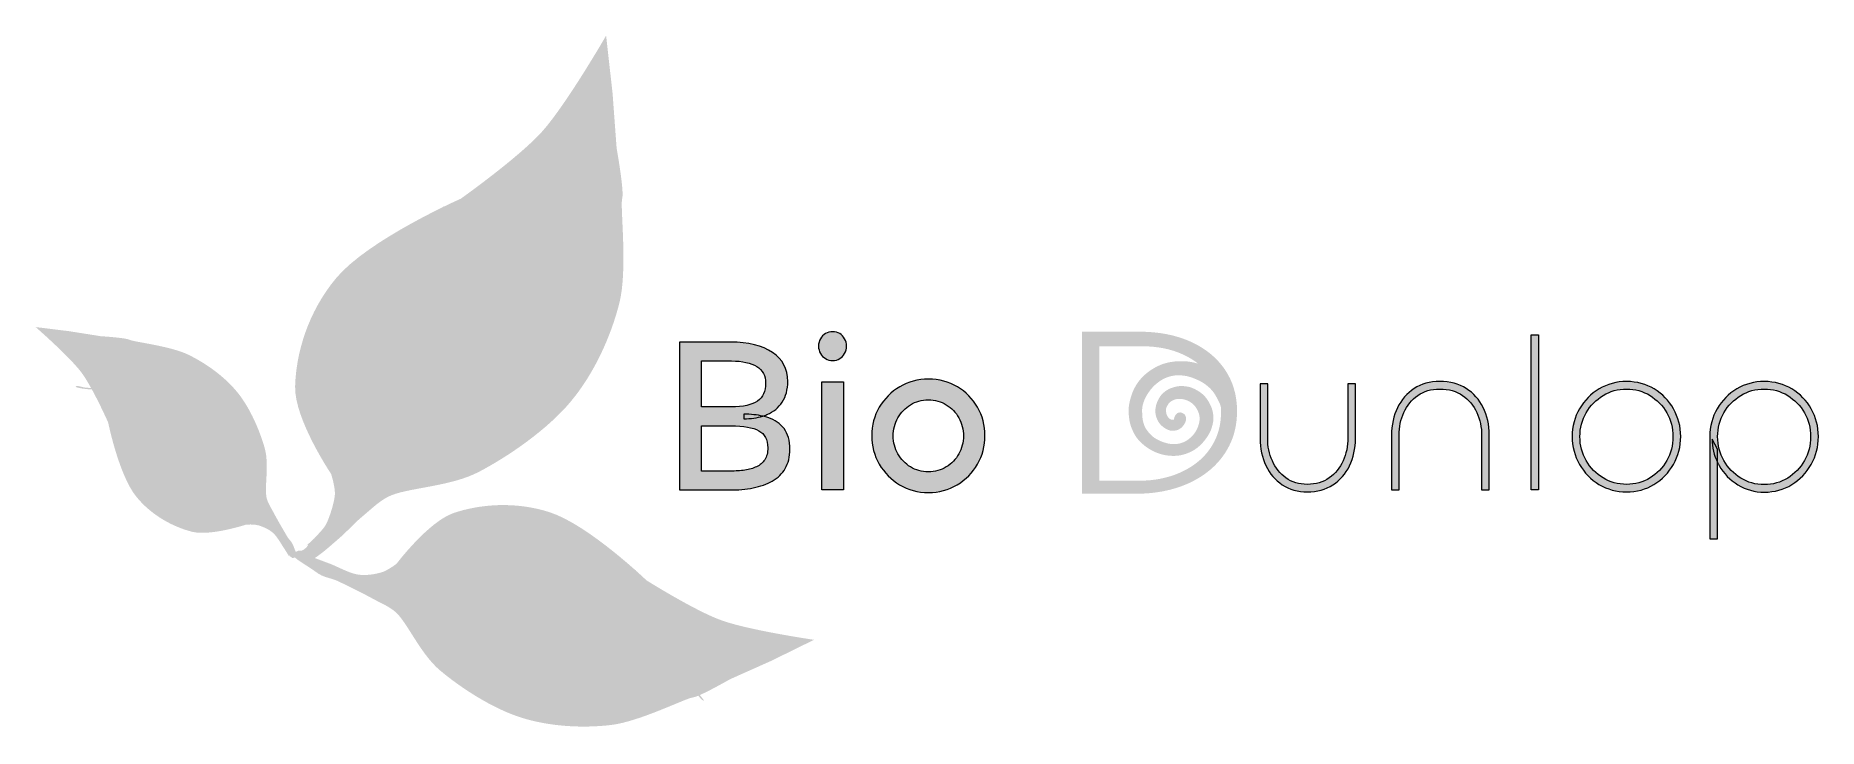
# Model space of a CAD drawing. Header units: inches. Extents: x 0.18 to 3.99, y 0.51 to 1.99.
import ezdxf

# ---------------------------------------------------------------- set-up
doc = ezdxf.new("R2010")
doc.units = ezdxf.units.IN

msp = doc.modelspace()

# ---------------------------------------------------------------- hatches: boundary and pattern name
at = {"true_color": 0x009b8e, "transparency": 33554687}
h = msp.add_hatch(color=134, dxfattribs=at)
edge = h.paths.add_edge_path(flags=0)
edge.add_spline(control_points=[(0.8112, 1.0519), (0.8112, 1.0519), (0.7326, 1.1688), (0.7344, 1.2385), (0.7362, 1.3081), (0.7608, 1.3965), (0.8219, 1.4698), (0.8909, 1.5525), (1.088, 1.6394), (1.088, 1.6394), (1.088, 1.6394), (1.2129, 1.7281), (1.2623, 1.7835), (1.314, 1.8416), (1.3983, 1.9876), (1.3983, 1.9876), (1.3983, 1.9876), (1.4121, 1.8645), (1.4121, 1.8645), (1.4121, 1.8645), (1.4208, 1.7469), (1.4208, 1.7469), (1.4208, 1.7469), (1.4374, 1.6547), (1.4326, 1.6397), (1.4278, 1.6247), (1.4449, 1.4888), (1.4266, 1.4166), (1.4083, 1.3445), (1.3729, 1.2665), (1.3229, 1.2064), (1.2728, 1.1463), (1.19, 1.0894), (1.1264, 1.0561), (1.0685, 1.0258), (0.9827, 1.0227), (0.9415, 1.0069), (0.9178, 0.9979), (0.898, 0.9775), (0.8789, 0.9618), (0.8604, 0.9467), (0.8451, 0.9285), (0.8269, 0.9131), (0.8082, 0.8971), (0.7906, 0.8802), (0.7666, 0.8661), (0.7469, 0.8546), (0.7514, 0.8706), (0.748, 0.8742), (0.7449, 0.8774), (0.7358, 0.8874), (0.7457, 0.8876), (0.755, 0.8879), (0.7684, 0.9061), (0.7595, 0.8991), (0.7491, 0.8908), (0.7723, 0.9106), (0.7779, 0.9169), (0.785, 0.925), (0.7968, 0.936), (0.8019, 0.9472), (0.8088, 0.9622), (0.8177, 0.9895), (0.8192, 1.007), (0.8206, 1.0229), (0.8112, 1.0519), (0.8112, 1.0519)], knot_values=[0, 0, 0, 0, 1, 1, 1, 2, 2, 2, 3, 3, 3, 4, 4, 4, 5, 5, 5, 6, 6, 6, 7, 7, 7, 8, 8, 8, 9, 9, 9, 10, 10, 10, 11, 11, 11, 12, 12, 12, 13, 13, 13, 14, 14, 14, 15, 15, 15, 16, 16, 16, 17, 17, 17, 18, 18, 18, 19, 19, 19, 20, 20, 20, 21, 21, 21, 22, 22, 22, 22], degree=3, periodic=1)
at = {"true_color": 0x132811, "transparency": 33554687}
h = msp.add_hatch(color=88, dxfattribs=at)
edge = h.paths.add_edge_path(flags=0)
edge.add_spline(control_points=[(1.2819, 1.6128), (1.2737, 1.6087), (1.2658, 1.6036), (1.2594, 1.5967), (1.2528, 1.5897), (1.2451, 1.5709), (1.2428, 1.5709), (1.2404, 1.5708), (1.2458, 1.5885), (1.2453, 1.5966), (1.2449, 1.6044), (1.242, 1.6121), (1.2399, 1.6197), (1.2367, 1.6314), (1.2295, 1.6516), (1.226, 1.6666), (1.2227, 1.6809), (1.2203, 1.6981), (1.2191, 1.71), (1.2182, 1.7193), (1.2181, 1.7341), (1.2191, 1.7379), (1.2197, 1.7404), (1.2242, 1.7354), (1.2247, 1.7328), (1.2257, 1.7271), (1.2241, 1.7137), (1.2253, 1.7042), (1.2268, 1.6924), (1.2294, 1.6757), (1.2336, 1.6619), (1.2383, 1.6465), (1.2448, 1.6183), (1.2534, 1.6117), (1.262, 1.605), (1.2748, 1.6181), (1.2853, 1.622), (1.2976, 1.6266), (1.3151, 1.6353), (1.3272, 1.6392), (1.3372, 1.6424), (1.3489, 1.6435), (1.3582, 1.6454), (1.3666, 1.6471), (1.375, 1.6487), (1.3832, 1.6508), (1.3946, 1.6537), (1.4256, 1.6641), (1.4263, 1.6626), (1.4286, 1.6576), (1.3916, 1.6499), (1.3827, 1.6453), (1.3731, 1.6404), (1.3523, 1.6402), (1.3377, 1.6354), (1.3209, 1.63), (1.295, 1.6192), (1.2819, 1.6128)], knot_values=[0, 0, 0, 0, 1, 1, 1, 2, 2, 2, 3, 3, 3, 4, 4, 4, 5, 5, 5, 6, 6, 6, 7, 7, 7, 8, 8, 8, 9, 9, 9, 10, 10, 10, 11, 11, 11, 12, 12, 12, 13, 13, 13, 14, 14, 14, 15, 15, 15, 16, 16, 16, 17, 17, 17, 18, 18, 18, 19, 19, 19, 19], degree=3, periodic=1)
h = msp.add_hatch(color=88, dxfattribs=at)
edge = h.paths.add_edge_path(flags=0)
edge.add_spline(control_points=[(1.1299, 1.4669), (1.1184, 1.4612), (1.1072, 1.4541), (1.098, 1.4448), (1.0886, 1.4355), (1.0769, 1.4109), (1.0737, 1.4107), (1.0705, 1.4105), (1.0789, 1.4334), (1.0787, 1.4438), (1.0785, 1.4537), (1.0751, 1.4633), (1.0727, 1.473), (1.0689, 1.4877), (1.0602, 1.513), (1.0563, 1.532), (1.0526, 1.55), (1.0503, 1.5719), (1.0494, 1.587), (1.0487, 1.5988), (1.0494, 1.6178), (1.0509, 1.6227), (1.0519, 1.6259), (1.0578, 1.6197), (1.0583, 1.6164), (1.0594, 1.6093), (1.0564, 1.592), (1.0575, 1.5799), (1.0588, 1.5649), (1.0615, 1.5438), (1.0664, 1.5265), (1.0719, 1.5071), (1.0792, 1.4715), (1.0907, 1.4636), (1.1021, 1.4556), (1.1204, 1.4732), (1.135, 1.4789), (1.1522, 1.4856), (1.1766, 1.4979), (1.1935, 1.5037), (1.2075, 1.5085), (1.2235, 1.5105), (1.2364, 1.5136), (1.248, 1.5164), (1.2596, 1.519), (1.2711, 1.5222), (1.2869, 1.5266), (1.33, 1.542), (1.3309, 1.5401), (1.3337, 1.5339), (1.2825, 1.5215), (1.27, 1.5151), (1.2565, 1.5082), (1.228, 1.5065), (1.2077, 1.4995), (1.1843, 1.4915), (1.1482, 1.476), (1.1299, 1.4669)], knot_values=[0, 0, 0, 0, 1, 1, 1, 2, 2, 2, 3, 3, 3, 4, 4, 4, 5, 5, 5, 6, 6, 6, 7, 7, 7, 8, 8, 8, 9, 9, 9, 10, 10, 10, 11, 11, 11, 12, 12, 12, 13, 13, 13, 14, 14, 14, 15, 15, 15, 16, 16, 16, 17, 17, 17, 18, 18, 18, 19, 19, 19, 19], degree=3, periodic=1)
h = msp.add_hatch(color=88, dxfattribs=at)
edge = h.paths.add_edge_path(flags=0)
edge.add_spline(control_points=[(0.9996, 1.2361), (0.9814, 1.227), (0.9636, 1.216), (0.9487, 1.202), (0.9336, 1.1879), (0.9138, 1.1518), (0.9088, 1.1513), (0.9038, 1.1508), (0.9184, 1.1841), (0.9189, 1.1989), (0.9194, 1.2132), (0.9148, 1.2266), (0.9117, 1.2401), (0.907, 1.2608), (0.8953, 1.2963), (0.8906, 1.3231), (0.8863, 1.3486), (0.8842, 1.3796), (0.8839, 1.4011), (0.8837, 1.418), (0.8862, 1.445), (0.8889, 1.4522), (0.8906, 1.4568), (0.8993, 1.4485), (0.8999, 1.4439), (0.901, 1.4338), (0.8951, 1.4088), (0.8959, 1.3917), (0.8969, 1.3704), (0.8995, 1.3404), (0.9058, 1.3161), (0.913, 1.2888), (0.9217, 1.2386), (0.9388, 1.2282), (0.9559, 1.2178), (0.9854, 1.2444), (1.0084, 1.2537), (1.0354, 1.2647), (1.074, 1.2843), (1.1005, 1.2939), (1.1224, 1.3019), (1.1473, 1.3061), (1.1675, 1.3116), (1.1856, 1.3165), (1.2037, 1.3212), (1.2217, 1.3267), (1.2463, 1.3343), (1.314, 1.3598), (1.3152, 1.3571), (1.3191, 1.3485), (1.2392, 1.3267), (1.2194, 1.3165), (1.1981, 1.3055), (1.154, 1.3008), (1.1221, 1.2891), (1.0855, 1.2757), (1.0285, 1.2506), (0.9996, 1.2361)], knot_values=[0, 0, 0, 0, 1, 1, 1, 2, 2, 2, 3, 3, 3, 4, 4, 4, 5, 5, 5, 6, 6, 6, 7, 7, 7, 8, 8, 8, 9, 9, 9, 10, 10, 10, 11, 11, 11, 12, 12, 12, 13, 13, 13, 14, 14, 14, 15, 15, 15, 16, 16, 16, 17, 17, 17, 18, 18, 18, 19, 19, 19, 19], degree=3, periodic=1)
at = {"true_color": 0x009b8e, "transparency": 33554687}
h = msp.add_hatch(color=134, dxfattribs=at)
edge = h.paths.add_edge_path(flags=0)
edge.add_spline(control_points=[(0.6299, 0.9437), (0.6299, 0.9437), (0.5534, 0.9185), (0.5143, 0.9284), (0.4752, 0.9383), (0.4286, 0.9624), (0.3955, 1.0031), (0.358, 1.0492), (0.3354, 1.1614), (0.3354, 1.1614), (0.3354, 1.1614), (0.3021, 1.2369), (0.2775, 1.2694), (0.2516, 1.3034), (0.1805, 1.3654), (0.1805, 1.3654), (0.1805, 1.3654), (0.2519, 1.3566), (0.2519, 1.3566), (0.2519, 1.3566), (0.3194, 1.3459), (0.3194, 1.3459), (0.3194, 1.3459), (0.3737, 1.3425), (0.3815, 1.3381), (0.3893, 1.3338), (0.4683, 1.325), (0.5066, 1.3063), (0.5449, 1.2876), (0.5841, 1.2594), (0.6113, 1.226), (0.6385, 1.1926), (0.6596, 1.1427), (0.6698, 1.1059), (0.6792, 1.0722), (0.6694, 1.0279), (0.6728, 1.0047), (0.6747, 0.9914), (0.6834, 0.9791), (0.6898, 0.9668), (0.6974, 0.9523), (0.711, 0.9294), (0.718, 0.9174), (0.7225, 0.9097), (0.7274, 0.9088), (0.7321, 0.8947), (0.7359, 0.8831), (0.7446, 0.8706), (0.7425, 0.8724), (0.7368, 0.8774), (0.7322, 0.8716), (0.7287, 0.8723), (0.7261, 0.8729), (0.7187, 0.8823), (0.7215, 0.8768), (0.7247, 0.8704), (0.7155, 0.8861), (0.7124, 0.8906), (0.7067, 0.8987), (0.6971, 0.9169), (0.6878, 0.9254), (0.6787, 0.9338), (0.666, 0.939), (0.6563, 0.942), (0.6475, 0.9448), (0.6299, 0.9437), (0.6299, 0.9437)], knot_values=[0, 0, 0, 0, 1, 1, 1, 2, 2, 2, 3, 3, 3, 4, 4, 4, 5, 5, 5, 6, 6, 6, 7, 7, 7, 8, 8, 8, 9, 9, 9, 10, 10, 10, 11, 11, 11, 12, 12, 12, 13, 13, 13, 14, 14, 14, 15, 15, 15, 16, 16, 16, 17, 17, 17, 18, 18, 18, 19, 19, 19, 20, 20, 20, 21, 21, 21, 22, 22, 22, 22], degree=3, periodic=1)
at = {"true_color": 0x132811, "transparency": 33554687}
h = msp.add_hatch(color=88, dxfattribs=at)
edge = h.paths.add_edge_path(flags=0)
edge.add_spline(control_points=[(0.3451, 1.2536), (0.3463, 1.2489), (0.3481, 1.2441), (0.3511, 1.2399), (0.3542, 1.2357), (0.3638, 1.2293), (0.3635, 1.2281), (0.3632, 1.2269), (0.354, 1.2319), (0.3493, 1.2327), (0.3448, 1.2335), (0.3401, 1.233), (0.3355, 1.233), (0.3285, 1.2328), (0.3161, 1.2317), (0.3072, 1.2319), (0.2987, 1.232), (0.2886, 1.233), (0.2818, 1.2339), (0.2764, 1.2347), (0.268, 1.2365), (0.266, 1.2375), (0.2647, 1.2381), (0.2681, 1.2398), (0.2697, 1.2397), (0.273, 1.2395), (0.2804, 1.237), (0.2859, 1.2363), (0.2927, 1.2356), (0.3025, 1.2348), (0.3108, 1.2351), (0.3202, 1.2356), (0.337, 1.2353), (0.3419, 1.2388), (0.3468, 1.2424), (0.3411, 1.2506), (0.3403, 1.2565), (0.3394, 1.2634), (0.3368, 1.2735), (0.3362, 1.2802), (0.3358, 1.2858), (0.3367, 1.2919), (0.3369, 1.2969), (0.3371, 1.3014), (0.3373, 1.3059), (0.3372, 1.3104), (0.3371, 1.3166), (0.3354, 1.3339), (0.3364, 1.334), (0.3395, 1.3345), (0.3389, 1.3146), (0.3402, 1.3094), (0.3417, 1.3039), (0.3391, 1.2932), (0.3398, 1.2851), (0.3406, 1.2758), (0.3432, 1.2611), (0.3451, 1.2536)], knot_values=[0, 0, 0, 0, 1, 1, 1, 2, 2, 2, 3, 3, 3, 4, 4, 4, 5, 5, 5, 6, 6, 6, 7, 7, 7, 8, 8, 8, 9, 9, 9, 10, 10, 10, 11, 11, 11, 12, 12, 12, 13, 13, 13, 14, 14, 14, 15, 15, 15, 16, 16, 16, 17, 17, 17, 18, 18, 18, 19, 19, 19, 19], degree=3, periodic=1)
at = {"true_color": 0x009289, "transparency": 33554687}
h = msp.add_hatch(color=134, dxfattribs=at)
edge = h.paths.add_edge_path(flags=0)
edge.add_spline(control_points=[(1.7326, 1.1752), (1.7364, 1.1743), (1.7402, 1.1733), (1.7438, 1.1721), (1.7586, 1.1673), (1.7701, 1.1594), (1.7783, 1.1485), (1.7865, 1.1375), (1.7906, 1.1229), (1.7906, 1.1047), (1.7906, 1.0884), (1.7873, 1.0747), (1.7807, 1.0635), (1.7741, 1.0523), (1.7649, 1.0433), (1.7531, 1.0367), (1.7413, 1.03), (1.7277, 1.0252), (1.7121, 1.0221), (1.6966, 1.0191), (1.6798, 1.0176), (1.6617, 1.0176), (1.6617, 1.0176), (1.5548, 1.0176), (1.5548, 1.0176), (1.5548, 1.0176), (1.5548, 1.3332), (1.5548, 1.3332), (1.5548, 1.3332), (1.6639, 1.3332), (1.6639, 1.3332), (1.702, 1.3332), (1.7318, 1.3259), (1.7535, 1.3113), (1.7752, 1.2967), (1.7861, 1.2761), (1.7861, 1.2494), (1.7861, 1.232), (1.7822, 1.2172), (1.7744, 1.2053), (1.7666, 1.1934), (1.7557, 1.1845), (1.7417, 1.1786), (1.7387, 1.1773), (1.7357, 1.1762), (1.7326, 1.1752)], knot_values=[0, 0, 0, 0, 1, 1, 1, 2, 2, 2, 3, 3, 3, 4, 4, 4, 5, 5, 5, 6, 6, 6, 7, 7, 7, 8, 8, 8, 9, 9, 9, 10, 10, 10, 11, 11, 11, 12, 12, 12, 13, 13, 13, 14, 14, 14, 15, 15, 15, 15], degree=3, periodic=1)
edge = h.paths.add_edge_path(flags=0)
edge.add_spline(control_points=[(1.602, 1.293), (1.602, 1.293), (1.602, 1.1949), (1.602, 1.1949), (1.602, 1.1949), (1.6651, 1.1949), (1.6651, 1.1949), (1.6911, 1.1949), (1.7099, 1.199), (1.7215, 1.2073), (1.7331, 1.2155), (1.7389, 1.2284), (1.7389, 1.2459), (1.7389, 1.2616), (1.7325, 1.2734), (1.7198, 1.2812), (1.7071, 1.2891), (1.6893, 1.293), (1.6663, 1.293), (1.6663, 1.293), (1.602, 1.293), (1.602, 1.293)], knot_values=[0, 0, 0, 0, 1, 1, 1, 2, 2, 2, 3, 3, 3, 4, 4, 4, 5, 5, 5, 6, 6, 6, 7, 7, 7, 7], degree=3, periodic=1)
edge = h.paths.add_edge_path(flags=0)
edge.add_spline(control_points=[(1.602, 1.1546), (1.602, 1.1546), (1.602, 1.0579), (1.602, 1.0579), (1.602, 1.0579), (1.6638, 1.0579), (1.6638, 1.0579), (1.6746, 1.0579), (1.6848, 1.0586), (1.6943, 1.0599), (1.7038, 1.0613), (1.7122, 1.0637), (1.7196, 1.0672), (1.727, 1.0706), (1.7328, 1.0756), (1.737, 1.0822), (1.7413, 1.0888), (1.7434, 1.0973), (1.7434, 1.1079), (1.7434, 1.125), (1.737, 1.1371), (1.7242, 1.1441), (1.7114, 1.1511), (1.6917, 1.1546), (1.6651, 1.1546), (1.6651, 1.1546), (1.602, 1.1546), (1.602, 1.1546)], knot_values=[0, 0, 0, 0, 1, 1, 1, 2, 2, 2, 3, 3, 3, 4, 4, 4, 5, 5, 5, 6, 6, 6, 7, 7, 7, 8, 8, 8, 9, 9, 9, 9], degree=3, periodic=1)
h = msp.add_hatch(color=134, dxfattribs=at)
h.paths.add_polyline_path([(1.8589, 1.2482), (1.9048, 1.2482), (1.9048, 1.0176), (1.8589, 1.0176)], flags=0)
edge = h.paths.add_edge_path(flags=0)
edge.add_spline(control_points=[(1.8818, 1.2939), (1.8765, 1.2939), (1.8715, 1.2952), (1.8668, 1.298), (1.8622, 1.3007), (1.8585, 1.3044), (1.8559, 1.3091), (1.8532, 1.3139), (1.8518, 1.3191), (1.8518, 1.3247), (1.8518, 1.3305), (1.8532, 1.3357), (1.8559, 1.3404), (1.8585, 1.345), (1.8622, 1.3487), (1.8668, 1.3515), (1.8715, 1.3542), (1.8765, 1.3555), (1.8818, 1.3555), (1.8875, 1.3555), (1.8925, 1.3542), (1.8969, 1.3515), (1.9013, 1.3487), (1.9048, 1.345), (1.9075, 1.3404), (1.9102, 1.3357), (1.9115, 1.3305), (1.9115, 1.3247), (1.9115, 1.3191), (1.9102, 1.3139), (1.9075, 1.3091), (1.9048, 1.3044), (1.9013, 1.3007), (1.8969, 1.298), (1.8925, 1.2952), (1.8875, 1.2939), (1.8818, 1.2939)], knot_values=[0, 0, 0, 0, 1, 1, 1, 2, 2, 2, 3, 3, 3, 4, 4, 4, 5, 5, 5, 6, 6, 6, 7, 7, 7, 8, 8, 8, 9, 9, 9, 10, 10, 10, 11, 11, 11, 12, 12, 12, 12], degree=3, periodic=1)
h = msp.add_hatch(color=134, dxfattribs=at)
edge = h.paths.add_edge_path(flags=0)
edge.add_spline(control_points=[(2.7452, 1.186), (2.7452, 1.1584), (2.7396, 1.1337), (2.7285, 1.1119), (2.7175, 1.0901), (2.7021, 1.0716), (2.6825, 1.0563), (2.6629, 1.0411), (2.6402, 1.0295), (2.6143, 1.0215), (2.5883, 1.0136), (2.5606, 1.0096), (2.531, 1.0096), (2.531, 1.0096), (2.4139, 1.0096), (2.4139, 1.0096), (2.4139, 1.0096), (2.4139, 1.3555), (2.4139, 1.3555), (2.4139, 1.3555), (2.5363, 1.3555), (2.5363, 1.3555), (2.5778, 1.3555), (2.6142, 1.3485), (2.6456, 1.3344), (2.677, 1.3203), (2.7015, 1.3006), (2.7189, 1.2752), (2.7364, 1.2498), (2.7452, 1.22), (2.7452, 1.186)], knot_values=[0, 0, 0, 0, 1, 1, 1, 2, 2, 2, 3, 3, 3, 4, 4, 4, 5, 5, 5, 6, 6, 6, 7, 7, 7, 8, 8, 8, 9, 9, 9, 10, 10, 10, 10], degree=3, periodic=1)
edge = h.paths.add_edge_path(flags=0)
edge.add_spline(control_points=[(2.7228, 1.186), (2.7228, 1.2165), (2.7148, 1.2431), (2.6989, 1.2658), (2.683, 1.2886), (2.661, 1.3062), (2.633, 1.3188), (2.605, 1.3314), (2.5728, 1.3377), (2.5363, 1.3377), (2.5363, 1.3377), (2.4355, 1.3377), (2.4355, 1.3377), (2.4355, 1.3377), (2.4355, 1.0277), (2.4355, 1.0277), (2.4355, 1.0277), (2.531, 1.0277), (2.531, 1.0277), (2.5569, 1.0277), (2.5814, 1.0313), (2.6045, 1.0384), (2.6276, 1.0456), (2.648, 1.0559), (2.6658, 1.0694), (2.6835, 1.0829), (2.6975, 1.0995), (2.7076, 1.119), (2.7177, 1.1386), (2.7228, 1.1609), (2.7228, 1.186)], knot_values=[0, 0, 0, 0, 1, 1, 1, 2, 2, 2, 3, 3, 3, 4, 4, 4, 5, 5, 5, 6, 6, 6, 7, 7, 7, 8, 8, 8, 9, 9, 9, 10, 10, 10, 10], degree=3, periodic=1)
h = msp.add_hatch(color=134, dxfattribs=at)
edge = h.paths.add_edge_path(flags=0)
edge.add_spline(control_points=[(2.7312, 1.184), (2.7312, 1.1584), (2.7262, 1.1356), (2.7162, 1.1154), (2.7062, 1.0952), (2.6923, 1.078), (2.6746, 1.0639), (2.6568, 1.0498), (2.6363, 1.0391), (2.6128, 1.0317), (2.5894, 1.0243), (2.5643, 1.0206), (2.5375, 1.0206), (2.5375, 1.0206), (2.4317, 1.0206), (2.4317, 1.0206), (2.4317, 1.0206), (2.4317, 1.3409), (2.4317, 1.3409), (2.4317, 1.3409), (2.5423, 1.3409), (2.5423, 1.3409), (2.5798, 1.3409), (2.6127, 1.3344), (2.6412, 1.3214), (2.6696, 1.3083), (2.6917, 1.29), (2.7075, 1.2665), (2.7233, 1.243), (2.7312, 1.2155), (2.7312, 1.184)], knot_values=[0, 0, 0, 0, 1, 1, 1, 2, 2, 2, 3, 3, 3, 4, 4, 4, 5, 5, 5, 6, 6, 6, 7, 7, 7, 8, 8, 8, 9, 9, 9, 10, 10, 10, 10], degree=3, periodic=1)
edge = h.paths.add_edge_path(flags=0)
edge.add_spline(control_points=[(2.711, 1.184), (2.711, 1.2122), (2.7038, 1.2368), (2.6894, 1.2579), (2.675, 1.2789), (2.6551, 1.2953), (2.6298, 1.3069), (2.6044, 1.3186), (2.5753, 1.3244), (2.5423, 1.3244), (2.5423, 1.3244), (2.4512, 1.3244), (2.4512, 1.3244), (2.4512, 1.3244), (2.4512, 1.0374), (2.4512, 1.0374), (2.4512, 1.0374), (2.5375, 1.0374), (2.5375, 1.0374), (2.561, 1.0374), (2.5831, 1.0407), (2.604, 1.0473), (2.6249, 1.0539), (2.6434, 1.0635), (2.6594, 1.076), (2.6755, 1.0885), (2.6881, 1.1039), (2.6972, 1.122), (2.7064, 1.1401), (2.711, 1.1607), (2.711, 1.184)], knot_values=[0, 0, 0, 0, 1, 1, 1, 2, 2, 2, 3, 3, 3, 4, 4, 4, 5, 5, 5, 6, 6, 6, 7, 7, 7, 8, 8, 8, 9, 9, 9, 10, 10, 10, 10], degree=3, periodic=1)
msp.add_hatch(color=134, dxfattribs=at).paths.add_polyline_path([(3.3729, 1.3486), (3.3891, 1.3486), (3.3891, 1.0176), (3.3729, 1.0176)], flags=0)
at = {"true_color": 0x132811, "transparency": 33554687}
h = msp.add_hatch(color=88, dxfattribs=at)
edge = h.paths.add_edge_path(flags=0)
edge.add_spline(control_points=[(0.4384, 1.1606), (0.4401, 1.154), (0.4426, 1.1474), (0.4466, 1.1414), (0.4506, 1.1354), (0.4629, 1.1263), (0.4626, 1.1246), (0.4623, 1.1229), (0.4505, 1.1302), (0.4446, 1.1314), (0.4389, 1.1326), (0.4331, 1.1321), (0.4273, 1.1321), (0.4185, 1.1321), (0.403, 1.1309), (0.3918, 1.1313), (0.3811, 1.1318), (0.3685, 1.1334), (0.3598, 1.1349), (0.353, 1.136), (0.3424, 1.1389), (0.3399, 1.1403), (0.3382, 1.1412), (0.3425, 1.1434), (0.3444, 1.1433), (0.3486, 1.1429), (0.3579, 1.1391), (0.3649, 1.1381), (0.3735, 1.1369), (0.3858, 1.1355), (0.3963, 1.1358), (0.4079, 1.1361), (0.429, 1.1353), (0.435, 1.1401), (0.441, 1.145), (0.4336, 1.1566), (0.4323, 1.1648), (0.4309, 1.1745), (0.4272, 1.1886), (0.4262, 1.198), (0.4254, 1.2058), (0.4264, 1.2143), (0.4263, 1.2213), (0.4263, 1.2276), (0.4264, 1.2339), (0.4261, 1.2402), (0.4258, 1.2488), (0.4229, 1.2729), (0.4241, 1.2731), (0.428, 1.2738), (0.4281, 1.2459), (0.43, 1.2387), (0.4321, 1.2309), (0.4292, 1.2161), (0.4304, 1.2048), (0.4318, 1.1917), (0.4357, 1.1712), (0.4384, 1.1606)], knot_values=[0, 0, 0, 0, 1, 1, 1, 2, 2, 2, 3, 3, 3, 4, 4, 4, 5, 5, 5, 6, 6, 6, 7, 7, 7, 8, 8, 8, 9, 9, 9, 10, 10, 10, 11, 11, 11, 12, 12, 12, 13, 13, 13, 14, 14, 14, 15, 15, 15, 16, 16, 16, 17, 17, 17, 18, 18, 18, 19, 19, 19, 19], degree=3, periodic=1)
at = {"true_color": 0x009289, "transparency": 33554687}
h = msp.add_hatch(color=134, dxfattribs=at)
edge = h.paths.add_edge_path(flags=0)
edge.add_spline(control_points=[(2.6266, 1.1828), (2.6288, 1.1821), (2.6319, 1.1804), (2.6336, 1.1783), (2.6352, 1.1762), (2.6364, 1.1729), (2.6364, 1.17), (2.6365, 1.167), (2.6354, 1.1632), (2.6338, 1.1602), (2.6321, 1.1569), (2.6291, 1.1529), (2.6261, 1.1504), (2.6233, 1.1479), (2.6198, 1.146), (2.6161, 1.1451), (2.612, 1.1442), (2.6064, 1.1434), (2.6018, 1.1446), (2.5968, 1.1459), (2.5906, 1.1496), (2.5865, 1.1529), (2.5826, 1.156), (2.5793, 1.1599), (2.5768, 1.1642), (2.5743, 1.1687), (2.5722, 1.1744), (2.5713, 1.1795), (2.5704, 1.1845), (2.5707, 1.1897), (2.5716, 1.1947), (2.5725, 1.1998), (2.5743, 1.2051), (2.5767, 1.2098), (2.5792, 1.2147), (2.5825, 1.22), (2.5868, 1.224), (2.5913, 1.2282), (2.5983, 1.2331), (2.6042, 1.235), (2.6097, 1.2368), (2.6157, 1.2388), (2.6217, 1.2393), (2.6279, 1.2397), (2.6357, 1.2392), (2.6418, 1.2378), (2.6476, 1.2366), (2.6533, 1.2339), (2.6583, 1.2312), (2.6632, 1.2286), (2.6681, 1.2253), (2.672, 1.2217), (2.6759, 1.2182), (2.6794, 1.2143), (2.6822, 1.2099), (2.6854, 1.2048), (2.6895, 1.1979), (2.6916, 1.1912), (2.6937, 1.1844), (2.6951, 1.1766), (2.6948, 1.1692), (2.6944, 1.1615), (2.6922, 1.1526), (2.6893, 1.1453), (2.6864, 1.138), (2.6817, 1.131), (2.6774, 1.1252), (2.6733, 1.1197), (2.6685, 1.1146), (2.6634, 1.1102), (2.6584, 1.106), (2.653, 1.1022), (2.647, 1.0993), (2.6405, 1.0962), (2.6323, 1.0931), (2.6246, 1.0917), (2.6167, 1.0902), (2.608, 1.0901), (2.6001, 1.0908), (2.5922, 1.0915), (2.5844, 1.0933), (2.577, 1.0959), (2.5696, 1.0986), (2.5623, 1.1023), (2.5557, 1.1066), (2.5491, 1.1108), (2.5425, 1.1163), (2.5375, 1.1215), (2.5328, 1.1264), (2.5287, 1.1319), (2.5256, 1.1378), (2.5221, 1.1446), (2.5182, 1.1535), (2.5164, 1.1619), (2.5144, 1.1709), (2.5134, 1.1825), (2.5138, 1.1915), (2.5141, 1.1997), (2.5166, 1.2087), (2.5186, 1.2157), (2.5203, 1.2218), (2.5226, 1.2278), (2.5255, 1.2335), (2.5285, 1.2395), (2.5323, 1.2461), (2.5369, 1.2515), (2.5419, 1.2576), (2.5488, 1.2646), (2.5559, 1.2698), (2.5632, 1.2753), (2.5724, 1.2806), (2.5807, 1.2841), (2.5885, 1.2875), (2.5969, 1.2897), (2.6054, 1.291), (2.6141, 1.2924), (2.6241, 1.2929), (2.6329, 1.2924), (2.6415, 1.292), (2.6501, 1.2906), (2.6583, 1.2883), (2.6665, 1.286), (2.6749, 1.2823), (2.682, 1.2786), (2.6876, 1.2757), (2.6931, 1.2726), (2.6982, 1.2688), (2.7035, 1.2649), (2.7093, 1.2597), (2.7138, 1.255), (2.718, 1.2506), (2.7219, 1.2457), (2.7252, 1.2408), (2.7285, 1.2359), (2.7313, 1.2306), (2.7336, 1.2252), (2.736, 1.2195), (2.738, 1.2129), (2.7399, 1.2067), (2.7418, 1.2004), (2.7449, 1.1931), (2.7451, 1.1876), (2.7453, 1.1833), (2.7446, 1.1756), (2.7438, 1.17), (2.7434, 1.1669), (2.7415, 1.1641), (2.7396, 1.1638), (2.7378, 1.1635), (2.7397, 1.1606), (2.7328, 1.1682), (2.7306, 1.1706), (2.7258, 1.1698), (2.7258, 1.1738), (2.7258, 1.1789), (2.7256, 1.1841), (2.7249, 1.1876), (2.724, 1.1924), (2.7226, 1.1984), (2.7206, 1.2036), (2.7186, 1.2088), (2.7159, 1.214), (2.713, 1.219), (2.7101, 1.2241), (2.7069, 1.2297), (2.7029, 1.2343), (2.6986, 1.2393), (2.693, 1.2446), (2.6873, 1.2488), (2.6814, 1.2531), (2.6744, 1.2572), (2.6674, 1.2603), (2.6596, 1.2637), (2.6496, 1.2674), (2.6407, 1.2691), (2.6318, 1.2707), (2.6221, 1.2712), (2.6138, 1.2703), (2.6058, 1.2696), (2.5979, 1.2673), (2.5907, 1.2642), (2.5835, 1.2611), (2.5766, 1.2563), (2.5708, 1.2517), (2.5653, 1.2474), (2.5604, 1.2423), (2.5561, 1.2369), (2.5515, 1.2311), (2.5466, 1.2236), (2.5435, 1.2172), (2.5406, 1.2112), (2.5384, 1.2042), (2.5373, 1.1983), (2.5362, 1.1929), (2.5365, 1.1872), (2.5368, 1.1817), (2.5371, 1.1761), (2.5375, 1.1699), (2.5389, 1.1644), (2.5402, 1.159), (2.5419, 1.1535), (2.5448, 1.1488), (2.5483, 1.1432), (2.5546, 1.1356), (2.5598, 1.131), (2.5646, 1.1267), (2.5704, 1.1236), (2.5762, 1.1208), (2.582, 1.118), (2.5887, 1.1158), (2.5944, 1.1143), (2.5995, 1.113), (2.6048, 1.1121), (2.61, 1.112), (2.6154, 1.1119), (2.6213, 1.1124), (2.6267, 1.1139), (2.6322, 1.1154), (2.638, 1.1178), (2.643, 1.121), (2.6482, 1.1243), (2.6537, 1.1292), (2.6577, 1.1339), (2.6616, 1.1384), (2.6649, 1.1436), (2.6672, 1.1491), (2.6697, 1.1547), (2.6717, 1.162), (2.6722, 1.1676), (2.6727, 1.1725), (2.6718, 1.1778), (2.6705, 1.1825), (2.6691, 1.1872), (2.6669, 1.1918), (2.6641, 1.1958), (2.6613, 1.1998), (2.6579, 1.2037), (2.6539, 1.2066), (2.6498, 1.2096), (2.6448, 1.2122), (2.6398, 1.2139), (2.6348, 1.2155), (2.6287, 1.2164), (2.624, 1.2164), (2.6199, 1.2164), (2.6156, 1.2156), (2.6118, 1.2141), (2.6079, 1.2126), (2.6036, 1.2104), (2.6006, 1.2073), (2.5975, 1.204), (2.5945, 1.198), (2.5933, 1.1945), (2.5923, 1.1919), (2.5928, 1.1891), (2.5931, 1.1864), (2.5935, 1.1835), (2.5945, 1.1799), (2.5955, 1.1775), (2.5963, 1.1755), (2.5976, 1.1735), (2.5989, 1.172), (2.6, 1.1706), (2.6013, 1.1692), (2.603, 1.1686), (2.6049, 1.1678), (2.6088, 1.1667), (2.6105, 1.1677), (2.6122, 1.1688), (2.6122, 1.1728), (2.6132, 1.1749), (2.614, 1.1767), (2.6151, 1.1788), (2.6163, 1.1801), (2.6174, 1.1813), (2.6188, 1.1823), (2.6204, 1.1827), (2.6221, 1.1831), (2.6247, 1.1834), (2.6266, 1.1828)], knot_values=[0, 0, 0, 0, 1, 1, 1, 2, 2, 2, 3, 3, 3, 4, 4, 4, 5, 5, 5, 6, 6, 6, 7, 7, 7, 8, 8, 8, 9, 9, 9, 10, 10, 10, 11, 11, 11, 12, 12, 12, 13, 13, 13, 14, 14, 14, 15, 15, 15, 16, 16, 16, 17, 17, 17, 18, 18, 18, 19, 19, 19, 20, 20, 20, 21, 21, 21, 22, 22, 22, 23, 23, 23, 24, 24, 24, 25, 25, 25, 26, 26, 26, 27, 27, 27, 28, 28, 28, 29, 29, 29, 30, 30, 30, 31, 31, 31, 32, 32, 32, 33, 33, 33, 34, 34, 34, 35, 35, 35, 36, 36, 36, 37, 37, 37, 38, 38, 38, 39, 39, 39, 40, 40, 40, 41, 41, 41, 42, 42, 42, 43, 43, 43, 44, 44, 44, 45, 45, 45, 46, 46, 46, 47, 47, 47, 48, 48, 48, 49, 49, 49, 50, 50, 50, 51, 51, 51, 52, 52, 52, 53, 53, 53, 54, 54, 54, 55, 55, 55, 56, 56, 56, 57, 57, 57, 58, 58, 58, 59, 59, 59, 60, 60, 60, 61, 61, 61, 62, 62, 62, 63, 63, 63, 64, 64, 64, 65, 65, 65, 66, 66, 66, 67, 67, 67, 68, 68, 68, 69, 69, 69, 70, 70, 70, 71, 71, 71, 72, 72, 72, 73, 73, 73, 74, 74, 74, 75, 75, 75, 76, 76, 76, 77, 77, 77, 78, 78, 78, 79, 79, 79, 80, 80, 80, 81, 81, 81, 82, 82, 82, 83, 83, 83, 84, 84, 84, 85, 85, 85, 86, 86, 86, 87, 87, 87, 88, 88, 88, 89, 89, 89, 90, 90, 90, 91, 91, 91, 92, 92, 92, 93, 93, 93, 93], degree=3, periodic=1)
h = msp.add_hatch(color=134, dxfattribs=at)
edge = h.paths.add_edge_path(flags=0)
edge.add_spline(control_points=[(2.624, 1.181), (2.626, 1.1803), (2.6288, 1.1788), (2.6303, 1.1768), (2.6317, 1.1749), (2.6328, 1.1719), (2.6329, 1.1692), (2.6329, 1.1664), (2.6319, 1.1628), (2.6305, 1.16), (2.6289, 1.157), (2.6262, 1.1533), (2.6236, 1.151), (2.621, 1.1487), (2.6178, 1.1469), (2.6145, 1.1461), (2.6108, 1.1452), (2.6057, 1.1445), (2.6015, 1.1457), (2.597, 1.1469), (2.5914, 1.1503), (2.5877, 1.1533), (2.5842, 1.1562), (2.5812, 1.1598), (2.579, 1.1638), (2.5767, 1.1679), (2.5747, 1.1733), (2.574, 1.178), (2.5732, 1.1826), (2.5734, 1.1874), (2.5742, 1.192), (2.5751, 1.1967), (2.5766, 1.2016), (2.5789, 1.206), (2.5811, 1.2105), (2.5841, 1.2155), (2.5879, 1.2191), (2.5921, 1.223), (2.5984, 1.2275), (2.6037, 1.2293), (2.6087, 1.231), (2.6141, 1.2329), (2.6195, 1.2333), (2.6252, 1.2337), (2.6322, 1.2332), (2.6377, 1.232), (2.643, 1.2308), (2.6481, 1.2283), (2.6527, 1.2258), (2.6571, 1.2234), (2.6615, 1.2203), (2.6651, 1.217), (2.6686, 1.2138), (2.6717, 1.2101), (2.6742, 1.2061), (2.6772, 1.2014), (2.6809, 1.1949), (2.6828, 1.1888), (2.6847, 1.1825), (2.686, 1.1752), (2.6856, 1.1684), (2.6853, 1.1613), (2.6833, 1.153), (2.6807, 1.1463), (2.6781, 1.1396), (2.6738, 1.1331), (2.6699, 1.1277), (2.6662, 1.1226), (2.6619, 1.1178), (2.6573, 1.1138), (2.6528, 1.1099), (2.6478, 1.1063), (2.6425, 1.1037), (2.6366, 1.1008), (2.6292, 1.0979), (2.6221, 1.0966), (2.615, 1.0953), (2.6071, 1.0951), (2.6, 1.0958), (2.5929, 1.0965), (2.5858, 1.0981), (2.5791, 1.1006), (2.5724, 1.103), (2.5658, 1.1065), (2.5599, 1.1104), (2.5539, 1.1144), (2.548, 1.1194), (2.5434, 1.1243), (2.5392, 1.1288), (2.5355, 1.1339), (2.5327, 1.1394), (2.5295, 1.1456), (2.526, 1.1539), (2.5243, 1.1617), (2.5225, 1.17), (2.5216, 1.1807), (2.522, 1.189), (2.5223, 1.1967), (2.5245, 1.205), (2.5263, 1.2115), (2.5278, 1.2171), (2.5299, 1.2227), (2.5325, 1.228), (2.5353, 1.2335), (2.5387, 1.2396), (2.5428, 1.2446), (2.5474, 1.2502), (2.5536, 1.2567), (2.56, 1.2616), (2.5666, 1.2666), (2.575, 1.2716), (2.5824, 1.2748), (2.5895, 1.2779), (2.5971, 1.2799), (2.6048, 1.2812), (2.6127, 1.2825), (2.6217, 1.2829), (2.6297, 1.2825), (2.6374, 1.2821), (2.6453, 1.2808), (2.6527, 1.2786), (2.6601, 1.2765), (2.6676, 1.2731), (2.6741, 1.2697), (2.6791, 1.267), (2.6841, 1.2641), (2.6887, 1.2606), (2.6935, 1.257), (2.6988, 1.2522), (2.7028, 1.2478), (2.7067, 1.2438), (2.7102, 1.2393), (2.7132, 1.2347), (2.7161, 1.2301), (2.7186, 1.2252), (2.7207, 1.2202), (2.7229, 1.215), (2.7247, 1.2089), (2.7265, 1.2031), (2.7282, 1.1973), (2.731, 1.1905), (2.7312, 1.1855), (2.7314, 1.1814), (2.7307, 1.1743), (2.73, 1.1692), (2.7296, 1.1663), (2.7278, 1.1637), (2.7262, 1.1634), (2.7245, 1.1631), (2.7262, 1.1604), (2.72, 1.1675), (2.718, 1.1697), (2.7137, 1.169), (2.7137, 1.1727), (2.7137, 1.1774), (2.7135, 1.1822), (2.7129, 1.1855), (2.7121, 1.1899), (2.7108, 1.1955), (2.709, 1.2002), (2.7072, 1.2051), (2.7047, 1.2099), (2.7021, 1.2145), (2.6995, 1.2192), (2.6966, 1.2244), (2.693, 1.2287), (2.6891, 1.2333), (2.6841, 1.2382), (2.6789, 1.2421), (2.6735, 1.2461), (2.6672, 1.2499), (2.6608, 1.2527), (2.6538, 1.2559), (2.6448, 1.2593), (2.6367, 1.2609), (2.6287, 1.2624), (2.6199, 1.2628), (2.6124, 1.262), (2.6052, 1.2613), (2.598, 1.2592), (2.5915, 1.2563), (2.585, 1.2535), (2.5788, 1.249), (2.5735, 1.2448), (2.5686, 1.2408), (2.5641, 1.2361), (2.5602, 1.2311), (2.5561, 1.2257), (2.5517, 1.2188), (2.5488, 1.2128), (2.5462, 1.2073), (2.5442, 1.2008), (2.5432, 1.1953), (2.5423, 1.1903), (2.5425, 1.1851), (2.5428, 1.18), (2.543, 1.1748), (2.5434, 1.169), (2.5446, 1.164), (2.5458, 1.159), (2.5474, 1.1539), (2.55, 1.1495), (2.5532, 1.1444), (2.5588, 1.1373), (2.5636, 1.133), (2.5679, 1.1291), (2.5732, 1.1261), (2.5784, 1.1236), (2.5836, 1.121), (2.5897, 1.119), (2.5948, 1.1176), (2.5995, 1.1164), (2.6042, 1.1155), (2.609, 1.1155), (2.6139, 1.1154), (2.6192, 1.1158), (2.624, 1.1172), (2.629, 1.1186), (2.6343, 1.1208), (2.6388, 1.1238), (2.6435, 1.1269), (2.6485, 1.1314), (2.6521, 1.1357), (2.6557, 1.1399), (2.6586, 1.1447), (2.6607, 1.1498), (2.6629, 1.155), (2.6648, 1.1617), (2.6653, 1.1669), (2.6657, 1.1715), (2.6649, 1.1764), (2.6637, 1.1807), (2.6624, 1.1851), (2.6604, 1.1893), (2.6579, 1.193), (2.6554, 1.1967), (2.6523, 1.2003), (2.6487, 1.2031), (2.645, 1.2058), (2.6404, 1.2083), (2.6359, 1.2098), (2.6314, 1.2113), (2.6258, 1.2121), (2.6216, 1.2121), (2.6179, 1.2121), (2.6141, 1.2114), (2.6106, 1.21), (2.607, 1.2086), (2.6032, 1.2066), (2.6005, 1.2036), (2.5977, 1.2006), (2.5949, 1.1951), (2.5938, 1.1918), (2.593, 1.1895), (2.5934, 1.1868), (2.5937, 1.1843), (2.594, 1.1817), (2.595, 1.1783), (2.5958, 1.1761), (2.5965, 1.1743), (2.5978, 1.1724), (2.5989, 1.171), (2.5999, 1.1697), (2.6011, 1.1684), (2.6026, 1.1678), (2.6044, 1.1671), (2.6079, 1.1661), (2.6094, 1.1671), (2.611, 1.168), (2.611, 1.1717), (2.6118, 1.1736), (2.6126, 1.1754), (2.6136, 1.1773), (2.6146, 1.1785), (2.6156, 1.1796), (2.617, 1.1805), (2.6184, 1.1809), (2.6199, 1.1813), (2.6222, 1.1816), (2.624, 1.181)], knot_values=[0, 0, 0, 0, 1, 1, 1, 2, 2, 2, 3, 3, 3, 4, 4, 4, 5, 5, 5, 6, 6, 6, 7, 7, 7, 8, 8, 8, 9, 9, 9, 10, 10, 10, 11, 11, 11, 12, 12, 12, 13, 13, 13, 14, 14, 14, 15, 15, 15, 16, 16, 16, 17, 17, 17, 18, 18, 18, 19, 19, 19, 20, 20, 20, 21, 21, 21, 22, 22, 22, 23, 23, 23, 24, 24, 24, 25, 25, 25, 26, 26, 26, 27, 27, 27, 28, 28, 28, 29, 29, 29, 30, 30, 30, 31, 31, 31, 32, 32, 32, 33, 33, 33, 34, 34, 34, 35, 35, 35, 36, 36, 36, 37, 37, 37, 38, 38, 38, 39, 39, 39, 40, 40, 40, 41, 41, 41, 42, 42, 42, 43, 43, 43, 44, 44, 44, 45, 45, 45, 46, 46, 46, 47, 47, 47, 48, 48, 48, 49, 49, 49, 50, 50, 50, 51, 51, 51, 52, 52, 52, 53, 53, 53, 54, 54, 54, 55, 55, 55, 56, 56, 56, 57, 57, 57, 58, 58, 58, 59, 59, 59, 60, 60, 60, 61, 61, 61, 62, 62, 62, 63, 63, 63, 64, 64, 64, 65, 65, 65, 66, 66, 66, 67, 67, 67, 68, 68, 68, 69, 69, 69, 70, 70, 70, 71, 71, 71, 72, 72, 72, 73, 73, 73, 74, 74, 74, 75, 75, 75, 76, 76, 76, 77, 77, 77, 78, 78, 78, 79, 79, 79, 80, 80, 80, 81, 81, 81, 82, 82, 82, 83, 83, 83, 84, 84, 84, 85, 85, 85, 86, 86, 86, 87, 87, 87, 88, 88, 88, 89, 89, 89, 90, 90, 90, 91, 91, 91, 92, 92, 92, 93, 93, 93, 93], degree=3, periodic=1)
at = {"true_color": 0x132811, "transparency": 33554687}
h = msp.add_hatch(color=88, dxfattribs=at)
edge = h.paths.add_edge_path(flags=0)
edge.add_spline(control_points=[(0.5512, 1.0641), (0.5539, 1.0536), (0.5577, 1.043), (0.5636, 1.0336), (0.5696, 1.024), (0.5873, 1.0092), (0.5869, 1.0066), (0.5865, 1.004), (0.5697, 1.0157), (0.5614, 1.0179), (0.5534, 1.02), (0.5452, 1.0194), (0.5371, 1.0195), (0.5248, 1.0198), (0.5032, 1.0184), (0.4875, 1.0194), (0.4725, 1.0205), (0.4547, 1.0234), (0.4426, 1.0261), (0.433, 1.0281), (0.418, 1.0329), (0.4144, 1.0352), (0.412, 1.0367), (0.4178, 1.0401), (0.4205, 1.0398), (0.4264, 1.0391), (0.4397, 1.0328), (0.4495, 1.031), (0.4616, 1.0288), (0.4789, 1.0262), (0.4935, 1.0263), (0.5098, 1.0265), (0.5394, 1.0245), (0.5475, 1.0319), (0.5557, 1.0393), (0.5446, 1.0579), (0.5424, 1.0709), (0.5399, 1.0861), (0.534, 1.1084), (0.5321, 1.1233), (0.5306, 1.1355), (0.5315, 1.1488), (0.5311, 1.1599), (0.5308, 1.1698), (0.5306, 1.1797), (0.5299, 1.1896), (0.5289, 1.2032), (0.5236, 1.2412), (0.5253, 1.2415), (0.5307, 1.2424), (0.5322, 1.1986), (0.5353, 1.1871), (0.5387, 1.1748), (0.5354, 1.1516), (0.5377, 1.1337), (0.5404, 1.1132), (0.5469, 1.0808), (0.5512, 1.0641)], knot_values=[0, 0, 0, 0, 1, 1, 1, 2, 2, 2, 3, 3, 3, 4, 4, 4, 5, 5, 5, 6, 6, 6, 7, 7, 7, 8, 8, 8, 9, 9, 9, 10, 10, 10, 11, 11, 11, 12, 12, 12, 13, 13, 13, 14, 14, 14, 15, 15, 15, 16, 16, 16, 17, 17, 17, 18, 18, 18, 19, 19, 19, 19], degree=3, periodic=1)
at = {"true_color": 0x009289, "transparency": 33554687}
h = msp.add_hatch(color=134, dxfattribs=at)
edge = h.paths.add_edge_path(flags=0)
edge.add_spline(control_points=[(2.0864, 1.0122), (2.0636, 1.0122), (2.0431, 1.0177), (2.0249, 1.0286), (2.0067, 1.0396), (1.9922, 1.0543), (1.9815, 1.0726), (1.9707, 1.091), (1.9654, 1.1113), (1.9654, 1.1336), (1.9654, 1.1558), (1.9707, 1.1761), (1.9815, 1.1943), (1.9922, 1.2125), (2.0067, 1.227), (2.025, 1.2379), (2.0433, 1.2487), (2.0638, 1.2542), (2.0864, 1.2542), (2.1094, 1.2542), (2.13, 1.2487), (2.1481, 1.2379), (2.1662, 1.227), (2.1806, 1.2124), (2.1912, 1.1941), (2.2018, 1.1758), (2.207, 1.1556), (2.207, 1.1336), (2.207, 1.1113), (2.2018, 1.091), (2.1912, 1.0726), (2.1806, 1.0543), (2.1662, 1.0396), (2.1479, 1.0286), (2.1297, 1.0177), (2.1092, 1.0122), (2.0864, 1.0122)], knot_values=[0, 0, 0, 0, 1, 1, 1, 2, 2, 2, 3, 3, 3, 4, 4, 4, 5, 5, 5, 6, 6, 6, 7, 7, 7, 8, 8, 8, 9, 9, 9, 10, 10, 10, 11, 11, 11, 12, 12, 12, 12], degree=3, periodic=1)
edge = h.paths.add_edge_path(flags=0)
edge.add_spline(control_points=[(2.0864, 1.0562), (2.1006, 1.0562), (2.1134, 1.0597), (2.1246, 1.0667), (2.1359, 1.0737), (2.1448, 1.083), (2.1513, 1.0947), (2.1579, 1.1063), (2.1612, 1.1191), (2.1612, 1.1331), (2.1612, 1.1472), (2.1579, 1.16), (2.1513, 1.1717), (2.1448, 1.1833), (2.1359, 1.1926), (2.1246, 1.1996), (2.1134, 1.2066), (2.1006, 1.2101), (2.0864, 1.2101), (2.0722, 1.2101), (2.0595, 1.2066), (2.0482, 1.1996), (2.0369, 1.1926), (2.0279, 1.1833), (2.0212, 1.1717), (2.0146, 1.16), (2.0112, 1.1472), (2.0112, 1.1331), (2.0112, 1.1191), (2.0146, 1.1063), (2.0212, 1.0947), (2.0279, 1.083), (2.0369, 1.0737), (2.0482, 1.0667), (2.0595, 1.0597), (2.0722, 1.0562), (2.0864, 1.0562)], knot_values=[0, 0, 0, 0, 1, 1, 1, 2, 2, 2, 3, 3, 3, 4, 4, 4, 5, 5, 5, 6, 6, 6, 7, 7, 7, 8, 8, 8, 9, 9, 9, 10, 10, 10, 11, 11, 11, 12, 12, 12, 12], degree=3, periodic=1)
h = msp.add_hatch(color=134, dxfattribs=at)
edge = h.paths.add_edge_path(flags=0)
edge.add_spline(control_points=[(2.8952, 1.0295), (2.9133, 1.0295), (2.9289, 1.0341), (2.9419, 1.0433), (2.9548, 1.0525), (2.9647, 1.0646), (2.9715, 1.0797), (2.9784, 1.0947), (2.9818, 1.1112), (2.9818, 1.1289), (2.9818, 1.1289), (2.9818, 1.2445), (2.9818, 1.2445), (2.9818, 1.2445), (2.998, 1.2445), (2.998, 1.2445), (2.998, 1.2445), (2.998, 1.1274), (2.998, 1.1274), (2.998, 1.1058), (2.9938, 1.0864), (2.9854, 1.0691), (2.977, 1.0519), (2.9651, 1.0383), (2.9498, 1.0284), (2.9344, 1.0185), (2.9162, 1.0135), (2.8952, 1.0135), (2.8748, 1.0135), (2.857, 1.0185), (2.8418, 1.0286), (2.8267, 1.0387), (2.815, 1.0523), (2.8068, 1.0696), (2.7985, 1.0869), (2.7944, 1.1063), (2.7944, 1.1279), (2.7944, 1.1279), (2.7944, 1.2445), (2.7944, 1.2445), (2.7944, 1.2445), (2.8106, 1.2445), (2.8106, 1.2445), (2.8106, 1.2445), (2.8106, 1.1284), (2.8106, 1.1284), (2.8106, 1.111), (2.8139, 1.0947), (2.8206, 1.0797), (2.8273, 1.0646), (2.8369, 1.0525), (2.8497, 1.0433), (2.8624, 1.0341), (2.8775, 1.0295), (2.8952, 1.0295)], knot_values=[0, 0, 0, 0, 1, 1, 1, 2, 2, 2, 3, 3, 3, 4, 4, 4, 5, 5, 5, 6, 6, 6, 7, 7, 7, 8, 8, 8, 9, 9, 9, 10, 10, 10, 11, 11, 11, 12, 12, 12, 13, 13, 13, 14, 14, 14, 15, 15, 15, 16, 16, 16, 17, 17, 17, 18, 18, 18, 18], degree=3, periodic=1)
h = msp.add_hatch(color=134, dxfattribs=at)
edge = h.paths.add_edge_path(flags=0)
edge.add_spline(control_points=[(3.1781, 1.2331), (3.1596, 1.2331), (3.1438, 1.2285), (3.1308, 1.2193), (3.1179, 1.2102), (3.108, 1.1981), (3.1013, 1.1832), (3.0946, 1.1682), (3.0912, 1.1519), (3.0912, 1.1342), (3.0912, 1.1342), (3.0912, 1.0176), (3.0912, 1.0176), (3.0912, 1.0176), (3.075, 1.0176), (3.075, 1.0176), (3.075, 1.0176), (3.075, 1.1347), (3.075, 1.1347), (3.075, 1.1565), (3.0792, 1.176), (3.0876, 1.1931), (3.096, 1.2103), (3.1079, 1.2239), (3.1233, 1.234), (3.1387, 1.2441), (3.157, 1.2491), (3.1781, 1.2491), (3.1999, 1.2491), (3.2187, 1.2441), (3.2344, 1.2342), (3.2501, 1.2243), (3.2622, 1.2108), (3.2708, 1.1936), (3.2793, 1.1764), (3.2836, 1.157), (3.2836, 1.1352), (3.2836, 1.1352), (3.2836, 1.0176), (3.2836, 1.0176), (3.2836, 1.0176), (3.2674, 1.0176), (3.2674, 1.0176), (3.2674, 1.0176), (3.2674, 1.1337), (3.2674, 1.1337), (3.2674, 1.1514), (3.2639, 1.1679), (3.2569, 1.1829), (3.2499, 1.198), (3.2399, 1.2102), (3.2267, 1.2193), (3.2135, 1.2285), (3.1973, 1.2331), (3.1781, 1.2331)], knot_values=[0, 0, 0, 0, 1, 1, 1, 2, 2, 2, 3, 3, 3, 4, 4, 4, 5, 5, 5, 6, 6, 6, 7, 7, 7, 8, 8, 8, 9, 9, 9, 10, 10, 10, 11, 11, 11, 12, 12, 12, 13, 13, 13, 14, 14, 14, 15, 15, 15, 16, 16, 16, 17, 17, 17, 18, 18, 18, 18], degree=3, periodic=1)
h = msp.add_hatch(color=134, dxfattribs=at)
edge = h.paths.add_edge_path(flags=0)
edge.add_spline(control_points=[(3.5767, 1.0135), (3.5551, 1.0135), (3.5355, 1.0188), (3.5179, 1.0295), (3.5004, 1.0401), (3.4864, 1.0544), (3.4762, 1.0723), (3.4659, 1.0903), (3.4607, 1.1101), (3.4607, 1.1316), (3.4607, 1.1534), (3.4659, 1.1732), (3.4763, 1.191), (3.4867, 1.2088), (3.5007, 1.2229), (3.5183, 1.2334), (3.5359, 1.2439), (3.5554, 1.2491), (3.5767, 1.2491), (3.5989, 1.2491), (3.6186, 1.2438), (3.6359, 1.2332), (3.6532, 1.2227), (3.6669, 1.2084), (3.677, 1.1906), (3.6872, 1.1727), (3.6923, 1.1531), (3.6923, 1.1316), (3.6923, 1.1101), (3.6871, 1.0903), (3.6769, 1.0723), (3.6666, 1.0544), (3.6528, 1.0401), (3.6353, 1.0295), (3.6179, 1.0188), (3.5983, 1.0135), (3.5767, 1.0135)], knot_values=[0, 0, 0, 0, 1, 1, 1, 2, 2, 2, 3, 3, 3, 4, 4, 4, 5, 5, 5, 6, 6, 6, 7, 7, 7, 8, 8, 8, 9, 9, 9, 10, 10, 10, 11, 11, 11, 12, 12, 12, 12], degree=3, periodic=1)
edge = h.paths.add_edge_path(flags=0)
edge.add_spline(control_points=[(3.5767, 1.0295), (3.5952, 1.0295), (3.6119, 1.0341), (3.6268, 1.0433), (3.6417, 1.0526), (3.6536, 1.0649), (3.6625, 1.0803), (3.6713, 1.0958), (3.6758, 1.1128), (3.6758, 1.1315), (3.6758, 1.1501), (3.6713, 1.1671), (3.6625, 1.1824), (3.6536, 1.1978), (3.6417, 1.21), (3.6268, 1.2193), (3.6119, 1.2285), (3.5952, 1.2331), (3.5767, 1.2331), (3.5583, 1.2331), (3.5415, 1.2285), (3.5265, 1.2193), (3.5115, 1.21), (3.4995, 1.1978), (3.4906, 1.1824), (3.4817, 1.1671), (3.4772, 1.1501), (3.4772, 1.1315), (3.4772, 1.1128), (3.4817, 1.0958), (3.4906, 1.0803), (3.4995, 1.0649), (3.5115, 1.0526), (3.5265, 1.0433), (3.5415, 1.0341), (3.5583, 1.0295), (3.5767, 1.0295)], knot_values=[0, 0, 0, 0, 1, 1, 1, 2, 2, 2, 3, 3, 3, 4, 4, 4, 5, 5, 5, 6, 6, 6, 7, 7, 7, 8, 8, 8, 9, 9, 9, 10, 10, 10, 11, 11, 11, 12, 12, 12, 12], degree=3, periodic=1)
h = msp.add_hatch(color=134, dxfattribs=at)
edge = h.paths.add_edge_path(flags=0)
edge.add_spline(control_points=[(3.7711, 1.076), (3.7711, 1.076), (3.7708, 0.9135), (3.7708, 0.9135), (3.7708, 0.9135), (3.7546, 0.9135), (3.7546, 0.9135), (3.7546, 0.9135), (3.7546, 1.1316), (3.7546, 1.1316), (3.7546, 1.1535), (3.7598, 1.1733), (3.7702, 1.1911), (3.7806, 1.2089), (3.7946, 1.223), (3.8122, 1.2335), (3.8298, 1.2439), (3.8493, 1.2491), (3.8706, 1.2491), (3.8928, 1.2491), (3.9125, 1.2438), (3.9298, 1.2332), (3.9471, 1.2227), (3.9608, 1.2084), (3.9709, 1.1906), (3.9811, 1.1727), (3.9862, 1.1531), (3.9862, 1.1316), (3.9862, 1.1099), (3.9811, 1.0901), (3.9709, 1.0721), (3.9607, 1.0541), (3.9469, 1.0397), (3.9295, 1.0291), (3.9121, 1.0184), (3.8926, 1.013), (3.8709, 1.013), (3.8502, 1.013), (3.8314, 1.0182), (3.8145, 1.0286), (3.7976, 1.0389), (3.7842, 1.0527), (3.7743, 1.0699), (3.7732, 1.0719), (3.7721, 1.0739), (3.7711, 1.076)], knot_values=[0, 0, 0, 0, 1, 1, 1, 2, 2, 2, 3, 3, 3, 4, 4, 4, 5, 5, 5, 6, 6, 6, 7, 7, 7, 8, 8, 8, 9, 9, 9, 10, 10, 10, 11, 11, 11, 12, 12, 12, 13, 13, 13, 14, 14, 14, 15, 15, 15, 15], degree=3, periodic=1)
edge = h.paths.add_edge_path(flags=0)
edge.add_spline(control_points=[(3.8706, 1.029), (3.8891, 1.029), (3.9058, 1.0337), (3.9207, 1.043), (3.9356, 1.0523), (3.9475, 1.0648), (3.9564, 1.0802), (3.9652, 1.0957), (3.9697, 1.1128), (3.9697, 1.1315), (3.9697, 1.1501), (3.9652, 1.1671), (3.9564, 1.1824), (3.9475, 1.1978), (3.9356, 1.21), (3.9207, 1.2193), (3.9058, 1.2285), (3.8891, 1.2331), (3.8706, 1.2331), (3.8522, 1.2331), (3.8354, 1.2285), (3.8204, 1.2193), (3.8054, 1.21), (3.7934, 1.1978), (3.7845, 1.1824), (3.7756, 1.1671), (3.7711, 1.1501), (3.7711, 1.1315), (3.7711, 1.1128), (3.7756, 1.0957), (3.7845, 1.0802), (3.7934, 1.0648), (3.8054, 1.0523), (3.8204, 1.043), (3.8354, 1.0337), (3.8522, 1.029), (3.8706, 1.029)], knot_values=[0, 0, 0, 0, 1, 1, 1, 2, 2, 2, 3, 3, 3, 4, 4, 4, 5, 5, 5, 6, 6, 6, 7, 7, 7, 8, 8, 8, 9, 9, 9, 10, 10, 10, 11, 11, 11, 12, 12, 12, 12], degree=3, periodic=1)
at = {"true_color": 0x009b8e, "transparency": 33554687}
h = msp.add_hatch(color=134, dxfattribs=at)
edge = h.paths.add_edge_path(flags=0)
edge.add_spline(control_points=[(0.7723, 0.8733), (0.7766, 0.8725), (0.7991, 0.8637), (0.8083, 0.8603), (0.824, 0.8545), (0.8489, 0.8403), (0.8672, 0.8372), (0.885, 0.8341), (0.9045, 0.8377), (0.9184, 0.8415), (0.9311, 0.845), (0.9509, 0.86), (0.9509, 0.86), (0.9509, 0.86), (1.0189, 0.9502), (1.0733, 0.9686), (1.1276, 0.9869), (1.2031, 0.994), (1.2772, 0.9703), (1.3608, 0.9435), (1.4843, 0.8248), (1.4843, 0.8248), (1.4843, 0.8248), (1.5886, 0.7591), (1.6456, 0.7389), (1.7052, 0.7177), (1.8422, 0.6977), (1.8422, 0.6977), (1.8422, 0.6977), (1.7509, 0.6528), (1.7509, 0.6528), (1.7509, 0.6528), (1.6624, 0.6133), (1.6624, 0.6133), (1.6624, 0.6133), (1.5959, 0.5752), (1.5829, 0.5744), (1.5699, 0.5737), (1.4697, 0.5229), (1.4086, 0.5158), (1.3476, 0.5087), (1.2772, 0.5124), (1.2164, 0.5318), (1.1557, 0.5511), (1.0879, 0.5952), (1.0441, 0.6321), (1.0041, 0.6656), (0.9772, 0.7271), (0.9533, 0.7526), (0.9395, 0.7673), (0.9187, 0.7753), (0.9005, 0.7853), (0.8791, 0.7971), (0.8452, 0.8138), (0.8248, 0.8234), (0.8094, 0.8306), (0.7957, 0.8296), (0.778, 0.8431), (0.7635, 0.8542), (0.7381, 0.8676), (0.7326, 0.8752), (0.7284, 0.881), (0.7382, 0.8889), (0.745, 0.8884), (0.7498, 0.888), (0.7662, 0.8776), (0.7723, 0.8733), (0.7712, 0.8736), (0.7713, 0.8732), (0.7733, 0.8722), (0.7755, 0.8709), (0.7748, 0.8716), (0.7723, 0.8733)], knot_values=[0, 0, 0, 0, 1, 1, 1, 2, 2, 2, 3, 3, 3, 4, 4, 4, 5, 5, 5, 6, 6, 6, 7, 7, 7, 8, 8, 8, 9, 9, 9, 10, 10, 10, 11, 11, 11, 12, 12, 12, 13, 13, 13, 14, 14, 14, 15, 15, 15, 16, 16, 16, 17, 17, 17, 18, 18, 18, 19, 19, 19, 20, 20, 20, 21, 21, 21, 22, 22, 22, 23, 23, 23, 24, 24, 24, 24], degree=3, periodic=1)
at = {"true_color": 0x132811, "transparency": 33554687}
h = msp.add_hatch(color=88, dxfattribs=at)
edge = h.paths.add_edge_path(flags=0)
edge.add_spline(control_points=[(1.1471, 0.7751), (1.1349, 0.7857), (1.1213, 0.7956), (1.1063, 0.8025), (1.091, 0.8095), (1.0574, 0.8137), (1.0556, 0.8172), (1.0538, 0.8206), (1.0837, 0.8194), (1.0953, 0.8233), (1.1065, 0.827), (1.1156, 0.8341), (1.1251, 0.8402), (1.1398, 0.8494), (1.1639, 0.868), (1.1833, 0.8789), (1.2018, 0.8893), (1.2252, 0.8995), (1.2417, 0.9058), (1.2547, 0.9108), (1.2764, 0.9166), (1.2827, 0.9167), (1.2868, 0.9167), (1.2829, 0.908), (1.2794, 0.9063), (1.2719, 0.9026), (1.2509, 0.8999), (1.2379, 0.8945), (1.2217, 0.8877), (1.1992, 0.8774), (1.1822, 0.8659), (1.1632, 0.853), (1.1268, 0.8324), (1.1236, 0.8171), (1.1205, 0.8017), (1.1495, 0.7878), (1.1633, 0.7737), (1.1794, 0.7572), (1.2056, 0.7346), (1.2206, 0.7181), (1.233, 0.7044), (1.2434, 0.6875), (1.2534, 0.6744), (1.2624, 0.6626), (1.2712, 0.6508), (1.2806, 0.6393), (1.2935, 0.6236), (1.3325, 0.5815), (1.3308, 0.5799), (1.3252, 0.5746), (1.2856, 0.6265), (1.272, 0.638), (1.2575, 0.6504), (1.2412, 0.6812), (1.2231, 0.7011), (1.2023, 0.7239), (1.1666, 0.7582), (1.1471, 0.7751)], knot_values=[0, 0, 0, 0, 1, 1, 1, 2, 2, 2, 3, 3, 3, 4, 4, 4, 5, 5, 5, 6, 6, 6, 7, 7, 7, 8, 8, 8, 9, 9, 9, 10, 10, 10, 11, 11, 11, 12, 12, 12, 13, 13, 13, 14, 14, 14, 15, 15, 15, 16, 16, 16, 17, 17, 17, 18, 18, 18, 19, 19, 19, 19], degree=3, periodic=1)
h = msp.add_hatch(color=88, dxfattribs=at)
edge = h.paths.add_edge_path(flags=0)
edge.add_spline(control_points=[(1.3628, 0.7456), (1.3551, 0.7524), (1.3464, 0.7585), (1.3367, 0.7626), (1.3268, 0.7668), (1.3044, 0.7683), (1.3033, 0.7706), (1.3023, 0.7729), (1.3224, 0.7732), (1.3303, 0.7763), (1.338, 0.7792), (1.3445, 0.7844), (1.3512, 0.7889), (1.3615, 0.7958), (1.3786, 0.8093), (1.3922, 0.8175), (1.4051, 0.8253), (1.4213, 0.8332), (1.4328, 0.8381), (1.4417, 0.842), (1.4566, 0.8468), (1.4608, 0.8471), (1.4636, 0.8473), (1.4605, 0.8412), (1.4581, 0.8399), (1.4529, 0.8371), (1.4387, 0.8344), (1.4296, 0.8302), (1.4184, 0.825), (1.4028, 0.8171), (1.3908, 0.8086), (1.3774, 0.7991), (1.3519, 0.7837), (1.3491, 0.7732), (1.3462, 0.7626), (1.365, 0.7543), (1.3736, 0.7453), (1.3837, 0.7347), (1.4002, 0.7204), (1.4095, 0.7098), (1.4171, 0.701), (1.4233, 0.6899), (1.4294, 0.6814), (1.4348, 0.6737), (1.4402, 0.666), (1.4459, 0.6586), (1.4538, 0.6484), (1.478, 0.6214), (1.4768, 0.6202), (1.4728, 0.6164), (1.4487, 0.6501), (1.4401, 0.6574), (1.431, 0.6652), (1.4215, 0.6855), (1.4103, 0.6983), (1.3974, 0.713), (1.3751, 0.7349), (1.3628, 0.7456)], knot_values=[0, 0, 0, 0, 1, 1, 1, 2, 2, 2, 3, 3, 3, 4, 4, 4, 5, 5, 5, 6, 6, 6, 7, 7, 7, 8, 8, 8, 9, 9, 9, 10, 10, 10, 11, 11, 11, 12, 12, 12, 13, 13, 13, 14, 14, 14, 15, 15, 15, 16, 16, 16, 17, 17, 17, 18, 18, 18, 19, 19, 19, 19], degree=3, periodic=1)
h = msp.add_hatch(color=88, dxfattribs=at)
edge = h.paths.add_edge_path(flags=0)
edge.add_spline(control_points=[(1.5272, 0.6588), (1.5218, 0.6636), (1.5155, 0.668), (1.5084, 0.6707), (1.5011, 0.6735), (1.4843, 0.6737), (1.4836, 0.6754), (1.4829, 0.6771), (1.4981, 0.6782), (1.5043, 0.6809), (1.5102, 0.6834), (1.5153, 0.6876), (1.5206, 0.6913), (1.5287, 0.6969), (1.5423, 0.7079), (1.5529, 0.7147), (1.563, 0.7211), (1.5756, 0.7278), (1.5845, 0.732), (1.5915, 0.7352), (1.6029, 0.7395), (1.6061, 0.7399), (1.6082, 0.7401), (1.6056, 0.7354), (1.6037, 0.7343), (1.5996, 0.732), (1.5888, 0.7294), (1.5818, 0.7258), (1.573, 0.7214), (1.5609, 0.7148), (1.5514, 0.7079), (1.5409, 0.7001), (1.5209, 0.6874), (1.5182, 0.6792), (1.5155, 0.6711), (1.5293, 0.6655), (1.5353, 0.659), (1.5424, 0.6514), (1.5541, 0.6411), (1.5606, 0.6334), (1.566, 0.627), (1.5701, 0.6188), (1.5742, 0.6126), (1.5779, 0.607), (1.5816, 0.6014), (1.5856, 0.5959), (1.591, 0.5885), (1.6079, 0.5689), (1.6069, 0.568), (1.6037, 0.5649), (1.5872, 0.5896), (1.5811, 0.5948), (1.5746, 0.6004), (1.5685, 0.6154), (1.5607, 0.6247), (1.5517, 0.6354), (1.5359, 0.6512), (1.5272, 0.6588)], knot_values=[0, 0, 0, 0, 1, 1, 1, 2, 2, 2, 3, 3, 3, 4, 4, 4, 5, 5, 5, 6, 6, 6, 7, 7, 7, 8, 8, 8, 9, 9, 9, 10, 10, 10, 11, 11, 11, 12, 12, 12, 13, 13, 13, 14, 14, 14, 15, 15, 15, 16, 16, 16, 17, 17, 17, 18, 18, 18, 19, 19, 19, 19], degree=3, periodic=1)

# ---------------------------------------------------------------- linework, layer by layer
at = {"color": 134, "linetype": 'Continuous', "lineweight": 18, "true_color": 0x009289}
for points in [[(3.3729, 1.3486), (3.3891, 1.3486), (3.3891, 1.0176), (3.3729, 1.0176), (3.3729, 1.3486)], [(1.8589, 1.2482), (1.9048, 1.2482), (1.9048, 1.0176), (1.8589, 1.0176), (1.8589, 1.2482)]]:
    msp.add_lwpolyline(points, close=True, dxfattribs=at)
for points, knots in [([(1.7326, 1.1752), (1.7364, 1.1743), (1.7402, 1.1733), (1.7438, 1.1721), (1.7586, 1.1673), (1.7701, 1.1594), (1.7783, 1.1485), (1.7865, 1.1375), (1.7906, 1.1229), (1.7906, 1.1047), (1.7906, 1.0884), (1.7873, 1.0747), (1.7807, 1.0635), (1.7741, 1.0523), (1.7649, 1.0433), (1.7531, 1.0367), (1.7413, 1.03), (1.7277, 1.0252), (1.7121, 1.0221), (1.6966, 1.0191), (1.6798, 1.0176), (1.6617, 1.0176), (1.6617, 1.0176), (1.5548, 1.0176), (1.5548, 1.0176), (1.5548, 1.0176), (1.5548, 1.3332), (1.5548, 1.3332), (1.5548, 1.3332), (1.6639, 1.3332), (1.6639, 1.3332), (1.702, 1.3332), (1.7318, 1.3259), (1.7535, 1.3113), (1.7752, 1.2967), (1.7861, 1.2761), (1.7861, 1.2494), (1.7861, 1.232), (1.7822, 1.2172), (1.7744, 1.2053), (1.7666, 1.1934), (1.7557, 1.1845), (1.7417, 1.1786), (1.7387, 1.1773), (1.7357, 1.1762), (1.7326, 1.1752)], [0, 0, 0, 0, 1, 1, 1, 2, 2, 2, 3, 3, 3, 4, 4, 4, 5, 5, 5, 6, 6, 6, 7, 7, 7, 8, 8, 8, 9, 9, 9, 10, 10, 10, 11, 11, 11, 12, 12, 12, 13, 13, 13, 14, 14, 14, 15, 15, 15, 15]), ([(1.8818, 1.2939), (1.8765, 1.2939), (1.8715, 1.2952), (1.8668, 1.298), (1.8622, 1.3007), (1.8585, 1.3044), (1.8559, 1.3091), (1.8532, 1.3139), (1.8518, 1.3191), (1.8518, 1.3247), (1.8518, 1.3305), (1.8532, 1.3357), (1.8559, 1.3404), (1.8585, 1.345), (1.8622, 1.3487), (1.8668, 1.3515), (1.8715, 1.3542), (1.8765, 1.3555), (1.8818, 1.3555), (1.8875, 1.3555), (1.8925, 1.3542), (1.8969, 1.3515), (1.9013, 1.3487), (1.9048, 1.345), (1.9075, 1.3404), (1.9102, 1.3357), (1.9115, 1.3305), (1.9115, 1.3247), (1.9115, 1.3191), (1.9102, 1.3139), (1.9075, 1.3091), (1.9048, 1.3044), (1.9013, 1.3007), (1.8969, 1.298), (1.8925, 1.2952), (1.8875, 1.2939), (1.8818, 1.2939)], [0, 0, 0, 0, 1, 1, 1, 2, 2, 2, 3, 3, 3, 4, 4, 4, 5, 5, 5, 6, 6, 6, 7, 7, 7, 8, 8, 8, 9, 9, 9, 10, 10, 10, 11, 11, 11, 12, 12, 12, 12]), ([(1.602, 1.293), (1.602, 1.293), (1.602, 1.1949), (1.602, 1.1949), (1.602, 1.1949), (1.6651, 1.1949), (1.6651, 1.1949), (1.6911, 1.1949), (1.7099, 1.199), (1.7215, 1.2073), (1.7331, 1.2155), (1.7389, 1.2284), (1.7389, 1.2459), (1.7389, 1.2616), (1.7325, 1.2734), (1.7198, 1.2812), (1.7071, 1.2891), (1.6893, 1.293), (1.6663, 1.293), (1.6663, 1.293), (1.602, 1.293), (1.602, 1.293)], [0, 0, 0, 0, 1, 1, 1, 2, 2, 2, 3, 3, 3, 4, 4, 4, 5, 5, 5, 6, 6, 6, 7, 7, 7, 7]), ([(2.0864, 1.0122), (2.0636, 1.0122), (2.0431, 1.0177), (2.0249, 1.0286), (2.0067, 1.0396), (1.9922, 1.0543), (1.9815, 1.0726), (1.9707, 1.091), (1.9654, 1.1113), (1.9654, 1.1336), (1.9654, 1.1558), (1.9707, 1.1761), (1.9815, 1.1943), (1.9922, 1.2125), (2.0067, 1.227), (2.025, 1.2379), (2.0433, 1.2487), (2.0638, 1.2542), (2.0864, 1.2542), (2.1094, 1.2542), (2.13, 1.2487), (2.1481, 1.2379), (2.1662, 1.227), (2.1806, 1.2124), (2.1912, 1.1941), (2.2018, 1.1758), (2.207, 1.1556), (2.207, 1.1336), (2.207, 1.1113), (2.2018, 1.091), (2.1912, 1.0726), (2.1806, 1.0543), (2.1662, 1.0396), (2.1479, 1.0286), (2.1297, 1.0177), (2.1092, 1.0122), (2.0864, 1.0122)], [0, 0, 0, 0, 1, 1, 1, 2, 2, 2, 3, 3, 3, 4, 4, 4, 5, 5, 5, 6, 6, 6, 7, 7, 7, 8, 8, 8, 9, 9, 9, 10, 10, 10, 11, 11, 11, 12, 12, 12, 12]), ([(2.8952, 1.0295), (2.9133, 1.0295), (2.9289, 1.0341), (2.9419, 1.0433), (2.9548, 1.0525), (2.9647, 1.0646), (2.9715, 1.0797), (2.9784, 1.0947), (2.9818, 1.1112), (2.9818, 1.1289), (2.9818, 1.1289), (2.9818, 1.2445), (2.9818, 1.2445), (2.9818, 1.2445), (2.998, 1.2445), (2.998, 1.2445), (2.998, 1.2445), (2.998, 1.1274), (2.998, 1.1274), (2.998, 1.1058), (2.9938, 1.0864), (2.9854, 1.0691), (2.977, 1.0519), (2.9651, 1.0383), (2.9498, 1.0284), (2.9344, 1.0185), (2.9162, 1.0135), (2.8952, 1.0135), (2.8748, 1.0135), (2.857, 1.0185), (2.8418, 1.0286), (2.8267, 1.0387), (2.815, 1.0523), (2.8068, 1.0696), (2.7985, 1.0869), (2.7944, 1.1063), (2.7944, 1.1279), (2.7944, 1.1279), (2.7944, 1.2445), (2.7944, 1.2445), (2.7944, 1.2445), (2.8106, 1.2445), (2.8106, 1.2445), (2.8106, 1.2445), (2.8106, 1.1284), (2.8106, 1.1284), (2.8106, 1.111), (2.8139, 1.0947), (2.8206, 1.0797), (2.8273, 1.0646), (2.8369, 1.0525), (2.8497, 1.0433), (2.8624, 1.0341), (2.8775, 1.0295), (2.8952, 1.0295)], [0, 0, 0, 0, 1, 1, 1, 2, 2, 2, 3, 3, 3, 4, 4, 4, 5, 5, 5, 6, 6, 6, 7, 7, 7, 8, 8, 8, 9, 9, 9, 10, 10, 10, 11, 11, 11, 12, 12, 12, 13, 13, 13, 14, 14, 14, 15, 15, 15, 16, 16, 16, 17, 17, 17, 18, 18, 18, 18]), ([(3.1781, 1.2331), (3.1596, 1.2331), (3.1438, 1.2285), (3.1308, 1.2193), (3.1179, 1.2102), (3.108, 1.1981), (3.1013, 1.1832), (3.0946, 1.1682), (3.0912, 1.1519), (3.0912, 1.1342), (3.0912, 1.1342), (3.0912, 1.0176), (3.0912, 1.0176), (3.0912, 1.0176), (3.075, 1.0176), (3.075, 1.0176), (3.075, 1.0176), (3.075, 1.1347), (3.075, 1.1347), (3.075, 1.1565), (3.0792, 1.176), (3.0876, 1.1931), (3.096, 1.2103), (3.1079, 1.2239), (3.1233, 1.234), (3.1387, 1.2441), (3.157, 1.2491), (3.1781, 1.2491), (3.1999, 1.2491), (3.2187, 1.2441), (3.2344, 1.2342), (3.2501, 1.2243), (3.2622, 1.2108), (3.2708, 1.1936), (3.2793, 1.1764), (3.2836, 1.157), (3.2836, 1.1352), (3.2836, 1.1352), (3.2836, 1.0176), (3.2836, 1.0176), (3.2836, 1.0176), (3.2674, 1.0176), (3.2674, 1.0176), (3.2674, 1.0176), (3.2674, 1.1337), (3.2674, 1.1337), (3.2674, 1.1514), (3.2639, 1.1679), (3.2569, 1.1829), (3.2499, 1.198), (3.2399, 1.2102), (3.2267, 1.2193), (3.2135, 1.2285), (3.1973, 1.2331), (3.1781, 1.2331)], [0, 0, 0, 0, 1, 1, 1, 2, 2, 2, 3, 3, 3, 4, 4, 4, 5, 5, 5, 6, 6, 6, 7, 7, 7, 8, 8, 8, 9, 9, 9, 10, 10, 10, 11, 11, 11, 12, 12, 12, 13, 13, 13, 14, 14, 14, 15, 15, 15, 16, 16, 16, 17, 17, 17, 18, 18, 18, 18]), ([(3.5767, 1.0135), (3.5551, 1.0135), (3.5355, 1.0188), (3.5179, 1.0295), (3.5004, 1.0401), (3.4864, 1.0544), (3.4762, 1.0723), (3.4659, 1.0903), (3.4607, 1.1101), (3.4607, 1.1316), (3.4607, 1.1534), (3.4659, 1.1732), (3.4763, 1.191), (3.4867, 1.2088), (3.5007, 1.2229), (3.5183, 1.2334), (3.5359, 1.2439), (3.5554, 1.2491), (3.5767, 1.2491), (3.5989, 1.2491), (3.6186, 1.2438), (3.6359, 1.2332), (3.6532, 1.2227), (3.6669, 1.2084), (3.677, 1.1906), (3.6872, 1.1727), (3.6923, 1.1531), (3.6923, 1.1316), (3.6923, 1.1101), (3.6871, 1.0903), (3.6769, 1.0723), (3.6666, 1.0544), (3.6528, 1.0401), (3.6353, 1.0295), (3.6179, 1.0188), (3.5983, 1.0135), (3.5767, 1.0135)], [0, 0, 0, 0, 1, 1, 1, 2, 2, 2, 3, 3, 3, 4, 4, 4, 5, 5, 5, 6, 6, 6, 7, 7, 7, 8, 8, 8, 9, 9, 9, 10, 10, 10, 11, 11, 11, 12, 12, 12, 12]), ([(3.5767, 1.0295), (3.5952, 1.0295), (3.6119, 1.0341), (3.6268, 1.0433), (3.6417, 1.0526), (3.6536, 1.0649), (3.6625, 1.0803), (3.6713, 1.0958), (3.6758, 1.1128), (3.6758, 1.1315), (3.6758, 1.1501), (3.6713, 1.1671), (3.6625, 1.1824), (3.6536, 1.1978), (3.6417, 1.21), (3.6268, 1.2193), (3.6119, 1.2285), (3.5952, 1.2331), (3.5767, 1.2331), (3.5583, 1.2331), (3.5415, 1.2285), (3.5265, 1.2193), (3.5115, 1.21), (3.4995, 1.1978), (3.4906, 1.1824), (3.4817, 1.1671), (3.4772, 1.1501), (3.4772, 1.1315), (3.4772, 1.1128), (3.4817, 1.0958), (3.4906, 1.0803), (3.4995, 1.0649), (3.5115, 1.0526), (3.5265, 1.0433), (3.5415, 1.0341), (3.5583, 1.0295), (3.5767, 1.0295)], [0, 0, 0, 0, 1, 1, 1, 2, 2, 2, 3, 3, 3, 4, 4, 4, 5, 5, 5, 6, 6, 6, 7, 7, 7, 8, 8, 8, 9, 9, 9, 10, 10, 10, 11, 11, 11, 12, 12, 12, 12]), ([(3.7711, 1.076), (3.7711, 1.076), (3.7708, 0.9135), (3.7708, 0.9135), (3.7708, 0.9135), (3.7546, 0.9135), (3.7546, 0.9135), (3.7546, 0.9135), (3.7546, 1.1316), (3.7546, 1.1316), (3.7546, 1.1535), (3.7598, 1.1733), (3.7702, 1.1911), (3.7806, 1.2089), (3.7946, 1.223), (3.8122, 1.2335), (3.8298, 1.2439), (3.8493, 1.2491), (3.8706, 1.2491), (3.8928, 1.2491), (3.9125, 1.2438), (3.9298, 1.2332), (3.9471, 1.2227), (3.9608, 1.2084), (3.9709, 1.1906), (3.9811, 1.1727), (3.9862, 1.1531), (3.9862, 1.1316), (3.9862, 1.1099), (3.9811, 1.0901), (3.9709, 1.0721), (3.9607, 1.0541), (3.9469, 1.0397), (3.9295, 1.0291), (3.9121, 1.0184), (3.8926, 1.013), (3.8709, 1.013), (3.8502, 1.013), (3.8314, 1.0182), (3.8145, 1.0286), (3.7976, 1.0389), (3.7842, 1.0527), (3.7743, 1.0699), (3.7732, 1.0719), (3.7721, 1.0739), (3.7711, 1.076)], [0, 0, 0, 0, 1, 1, 1, 2, 2, 2, 3, 3, 3, 4, 4, 4, 5, 5, 5, 6, 6, 6, 7, 7, 7, 8, 8, 8, 9, 9, 9, 10, 10, 10, 11, 11, 11, 12, 12, 12, 13, 13, 13, 14, 14, 14, 15, 15, 15, 15]), ([(3.8706, 1.029), (3.8891, 1.029), (3.9058, 1.0337), (3.9207, 1.043), (3.9356, 1.0523), (3.9475, 1.0648), (3.9564, 1.0802), (3.9652, 1.0957), (3.9697, 1.1128), (3.9697, 1.1315), (3.9697, 1.1501), (3.9652, 1.1671), (3.9564, 1.1824), (3.9475, 1.1978), (3.9356, 1.21), (3.9207, 1.2193), (3.9058, 1.2285), (3.8891, 1.2331), (3.8706, 1.2331), (3.8522, 1.2331), (3.8354, 1.2285), (3.8204, 1.2193), (3.8054, 1.21), (3.7934, 1.1978), (3.7845, 1.1824), (3.7756, 1.1671), (3.7711, 1.1501), (3.7711, 1.1315), (3.7711, 1.1128), (3.7756, 1.0957), (3.7845, 1.0802), (3.7934, 1.0648), (3.8054, 1.0523), (3.8204, 1.043), (3.8354, 1.0337), (3.8522, 1.029), (3.8706, 1.029)], [0, 0, 0, 0, 1, 1, 1, 2, 2, 2, 3, 3, 3, 4, 4, 4, 5, 5, 5, 6, 6, 6, 7, 7, 7, 8, 8, 8, 9, 9, 9, 10, 10, 10, 11, 11, 11, 12, 12, 12, 12]), ([(2.0864, 1.0562), (2.1006, 1.0562), (2.1134, 1.0597), (2.1246, 1.0667), (2.1359, 1.0737), (2.1448, 1.083), (2.1513, 1.0947), (2.1579, 1.1063), (2.1612, 1.1191), (2.1612, 1.1331), (2.1612, 1.1472), (2.1579, 1.16), (2.1513, 1.1717), (2.1448, 1.1833), (2.1359, 1.1926), (2.1246, 1.1996), (2.1134, 1.2066), (2.1006, 1.2101), (2.0864, 1.2101), (2.0722, 1.2101), (2.0595, 1.2066), (2.0482, 1.1996), (2.0369, 1.1926), (2.0279, 1.1833), (2.0212, 1.1717), (2.0146, 1.16), (2.0112, 1.1472), (2.0112, 1.1331), (2.0112, 1.1191), (2.0146, 1.1063), (2.0212, 1.0947), (2.0279, 1.083), (2.0369, 1.0737), (2.0482, 1.0667), (2.0595, 1.0597), (2.0722, 1.0562), (2.0864, 1.0562)], [0, 0, 0, 0, 1, 1, 1, 2, 2, 2, 3, 3, 3, 4, 4, 4, 5, 5, 5, 6, 6, 6, 7, 7, 7, 8, 8, 8, 9, 9, 9, 10, 10, 10, 11, 11, 11, 12, 12, 12, 12]), ([(1.602, 1.1546), (1.602, 1.1546), (1.602, 1.0579), (1.602, 1.0579), (1.602, 1.0579), (1.6638, 1.0579), (1.6638, 1.0579), (1.6746, 1.0579), (1.6848, 1.0586), (1.6943, 1.0599), (1.7038, 1.0613), (1.7122, 1.0637), (1.7196, 1.0672), (1.727, 1.0706), (1.7328, 1.0756), (1.737, 1.0822), (1.7413, 1.0888), (1.7434, 1.0973), (1.7434, 1.1079), (1.7434, 1.125), (1.737, 1.1371), (1.7242, 1.1441), (1.7114, 1.1511), (1.6917, 1.1546), (1.6651, 1.1546), (1.6651, 1.1546), (1.602, 1.1546), (1.602, 1.1546)], [0, 0, 0, 0, 1, 1, 1, 2, 2, 2, 3, 3, 3, 4, 4, 4, 5, 5, 5, 6, 6, 6, 7, 7, 7, 8, 8, 8, 9, 9, 9, 9]), ([(1.7326, 1.1752), (1.7207, 1.1715), (1.7073, 1.1697), (1.6924, 1.1697), (1.6924, 1.1697), (1.6924, 1.1794), (1.6924, 1.1794), (1.7071, 1.1794), (1.7205, 1.178), (1.7326, 1.1752)], [0, 0, 0, 0, 1, 1, 1, 2, 2, 2, 3, 3, 3, 3]), ([(3.7711, 1.076), (3.7634, 1.0915), (3.7595, 1.1083), (3.7595, 1.1264), (3.7595, 1.1264), (3.7711, 1.1047), (3.7711, 1.1047), (3.7711, 1.1047), (3.7711, 1.076), (3.7711, 1.076)], [0, 0, 0, 0, 1, 1, 1, 2, 2, 2, 3, 3, 3, 3])]:
    msp.add_open_spline(points, degree=3, knots=knots, dxfattribs=at)

doc.saveas('drawing.dxf')
